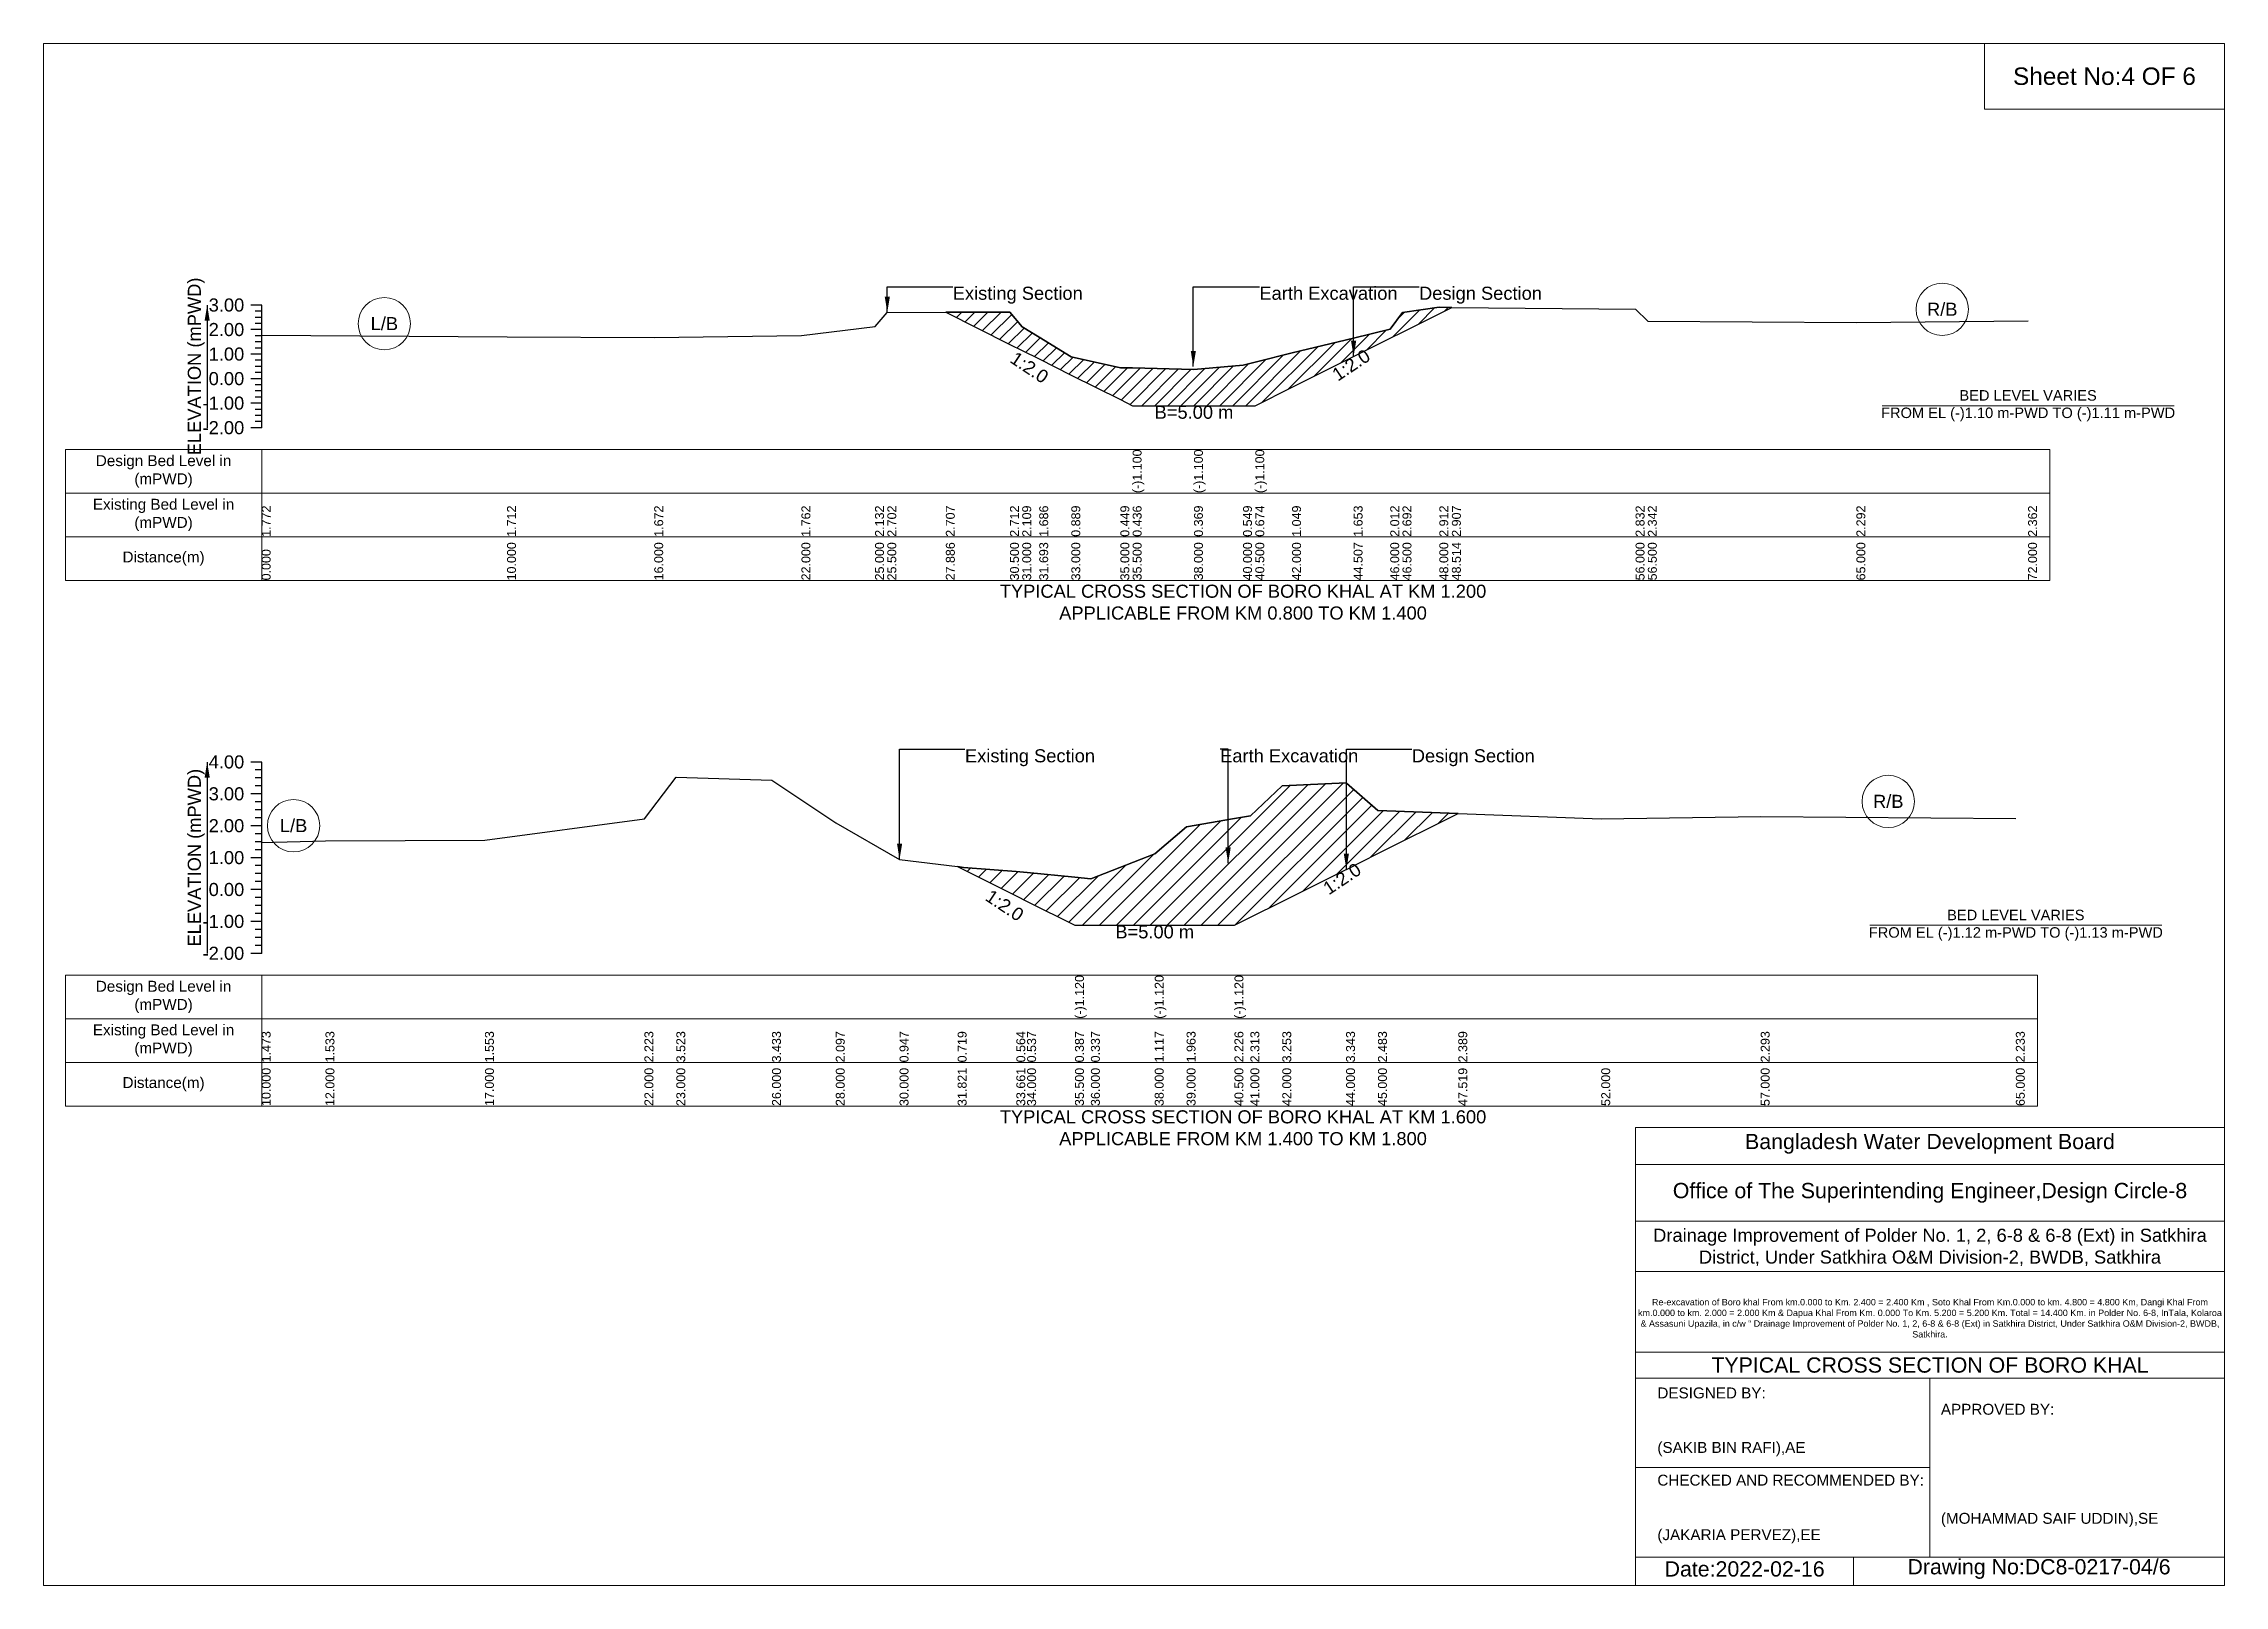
# Model space of a CAD drawing. Header units: inches. Extents: x 91000 to 408000, y -5656 to 0.
# Drawn here: x 210000 to 218000, y -5656 to 0 of the extents above; entities that cross this region are included whole.
import ezdxf

# ---------------------------------------------------------------- set-up
doc = ezdxf.new("R2010")
doc.units = ezdxf.units.IN
doc.header["$LTSCALE"] = 7
doc.header["$MEASUREMENT"] = 0
for name, color, linetype, lineweight in [('Cross section Data Border', 7, 'Continuous', 9), ('Cross Section Labels', 7, 'Continuous', 9), ('Existing_Bed_Level for Xsection', 7, 'Continuous', 25)]:
    doc.layers.add(name, color=color, linetype=linetype, lineweight=lineweight)
doc.styles.get("Standard").update_dxf_attribs({"font": 'arial.ttf'})
doc.dimstyles.get("Standard").update_dxf_attribs({"dimtxt": 45, "dimasz": 58, "dimexe": 0.18, "dimexo": 0.0625, "dimgap": 0.09, "dimtad": 0, "dimtih": 1, "dimtoh": 1, "dimdec": 4, "dimzin": 0, "dimdsep": 46, "dimtxsty": 'Standard', "dimcen": 0.09, "dimadec": 0, "dimazin": 0, "dimtfac": 1, "dimtdec": 4, "dimtofl": 0, "dimtmove": 0, "dimatfit": 3, "dimfxl": 1, "dimtolj": 1, "dimtzin": 0, "dimarcsym": 0})

msp = doc.modelspace()

# ---------------------------------------------------------------- texts
at = {"layer": 'Cross section Data Border', "char_height": 40, "width": 640, "attachment_point": 5}
for s, insert in [('Design Bed Level in (mPWD)', (210440, -1569.21)), ('Existing Bed Level in (mPWD)', (210440, -1729.21)), ('Distance(m)', (210440, -1889.21)), ('Design Bed Level in (mPWD)', (210440, -3497.429)), ('Existing Bed Level in (mPWD)', (210440, -3657.429)), ('Distance(m)', (210440, -3817.429))]:
    msp.add_mtext(s, dxfattribs=dict(at, insert=insert))
at = {"layer": 'Cross Section Labels'}
for s, insert, char_height, attachment_point in [('Sheet No:4 OF 6', (217560, -120), 64, 5), ('Existing Section', (213335, -891.71), 48, 1), ('Earth Excavation', (214460, -891.71), 48, 1), ('Design Section', (215045.61765, -891.71), 48, 1), ('R/B', (216965, -974.78), 48, 5), ('L/B', (211250, -1027.43), 48, 5), ('BED LEVEL VARIES ^JFROM EL (-)1.10 m-PWD TO (-)1.11 m-PWD', (217280, -1328.21), 38.4, 5), ('B=5.00 m', (214220, -1328.21), 48, 2), ('TYPICAL CROSS SECTION OF BORO KHAL AT KM 1.200^JAPPLICABLE FROM KM 0.800 TO KM 1.400', (214400, -2049.21), 48, 5), ('Existing Section', (213380, -2588.629), 48, 1), ('Earth Excavation', (214316, -2588.629), 48, 1), ('Design Section', (215019.10465, -2588.629), 48, 1), ('R/B', (216767, -2780.158), 48, 5), ('L/B', (210917, -2869.078), 48, 5), ('BED LEVEL VARIES ^JFROM EL (-)1.12 m-PWD TO (-)1.13 m-PWD', (217235, -3234.469), 38.4, 5), ('B=5.00 m', (214076, -3234.469), 48, 2), ('TYPICAL CROSS SECTION OF BORO KHAL AT KM 1.600^JAPPLICABLE FROM KM 1.400 TO KM 1.800', (214400, -3977.429), 48, 5), ('Bangladesh Water Development Board', (216920, -4036), 56, 5), ('Office of The Superintending Engineer,Design Circle-8', (216920, -4216), 56, 5)]:
    msp.add_mtext(s, dxfattribs=dict(at, insert=insert, char_height=char_height, attachment_point=attachment_point))
at = {"layer": 'Cross Section Labels', "char_height": 48, "attachment_point": 2}
for insert, rotation in [((213629.89044, -1168.15522), 326.309932474), ((214783.11765, -1159.15118), 33.690067526), ((214749.85465, -3043.79167), 33.690067526), ((213539.048, -3141.493), 326.309932474)]:
    msp.add_mtext('1:2.0', dxfattribs=dict(at, insert=insert, rotation=rotation))
at = {"layer": 'Cross Section Labels'}
for s, insert, char_height, width, attachment_point in [('Drainage Improvement of Polder No. 1, 2, 6-8 & 6-8 (Ext) in Satkhira District, Under Satkhira O&M Division-2, BWDB, Satkhira', (216920, -4416), 48, 2240, 5), ('Re-excavation of Boro khal From km.0.000 to Km. 2.400 = 2.400 Km , Soto Khal From Km.0.000 to km. 4.800 = 4.800 Km, Dangi Khal From km.0.000 to km. 2.000 = 2.000 Km & Dapua Khal From Km. 0.000 To Km. 5.200 = 5.200 Km. Total = 14.400 Km. in Polder No. 6-8, InTala, Kolaroa & Assasuni Upazila, in c/w “ Drainage Improvement of Polder No. 1, 2, 6-8 & 6-8 (Ext) in Satkhira District, Under Satkhira O&M Division-2, BWDB, Satkhira.', (216920, -4676), 23.56497918, 2160, 5), ('TYPICAL CROSS SECTION OF BORO KHAL', (216920, -4848), 56, 2240, 5), ('DESIGNED BY:^J^J^J(SAKIB BIN RAFI),AE', (215920, -5056), 40, 1120, 4), ('APPROVED BY:^J^J^J^J^J^J(MOHAMMAD SAIF UDDIN),SE', (216960, -5216), 40, 1120, 4), ('CHECKED AND RECOMMENDED BY:^J^J^J(JAKARIA PERVEZ),EE', (215920, -5376), 40, 1120, 4), ('Date:2022-02-16', (216240, -5596), 56, 1120, 5), ('Drawing No:DC8-0217-04/6', (217320, -5596), 56, 1760, 5)]:
    msp.add_mtext(s, dxfattribs=dict(at, insert=insert, char_height=char_height, width=width, attachment_point=attachment_point))
at = {"layer": 'Existing_Bed_Level for Xsection', "rotation": 90}
for s, insert, char_height, attachment_point in [('ELEVATION (mPWD)', (210560, -1184.21), 48, 5), ('(-)1.100', (213995, -1649.21), 32.8, 1), ('(-)1.100', (214220, -1649.21), 32.8, 1), ('(-)1.100', (214445, -1649.21), 32.8, 1), ('1.772', (210800, -1809.21), 32.8, 1), ('1.712', (211700, -1809.21), 32.8, 1), ('1.672', (212240, -1809.21), 32.8, 1), ('1.762', (212780, -1809.21), 32.8, 1), ('2.132', (213050, -1809.21), 32.8, 1), ('2.702', (213095, -1809.21), 32.8, 1), ('2.707', (213309.78088, -1809.21), 32.8, 1), ('2.712', (213545, -1809.21), 32.8, 1), ('2.109', (213590, -1809.21), 32.8, 1), ('1.686', (213652.39044, -1809.21), 32.8, 1), ('0.889', (213770, -1809.21), 32.8, 1), ('0.449', (213950, -1809.21), 32.8, 1), ('0.436', (213995, -1809.21), 32.8, 1), ('0.369', (214220, -1809.21), 32.8, 1), ('0.549', (214400, -1809.21), 32.8, 1), ('0.674', (214445, -1809.21), 32.8, 1), ('1.049', (214580, -1809.21), 32.8, 1), ('1.653', (214805.61765, -1809.21), 32.8, 1), ('2.012', (214940, -1809.21), 32.8, 1), ('2.692', (214985, -1809.21), 32.8, 1), ('2.912', (215120, -1809.21), 32.8, 1), ('2.907', (215166.23529, -1809.21), 32.8, 1), ('2.832', (215840, -1809.21), 32.8, 1), ('2.342', (215885, -1809.21), 32.8, 1), ('2.292', (216650, -1809.21), 32.8, 1), ('2.362', (217280, -1809.21), 32.8, 1), ('10.000', (211700, -1969.21), 32.8, 1), ('16.000', (212240, -1969.21), 32.8, 1), ('22.000', (212780, -1969.21), 32.8, 1), ('25.000', (213050, -1969.21), 32.8, 1), ('25.500', (213095, -1969.21), 32.8, 1), ('27.886', (213309.78088, -1969.21), 32.8, 1), ('30.500', (213545, -1969.21), 32.8, 1), ('31.000', (213590, -1969.21), 32.8, 1), ('31.693', (213652.39044, -1969.21), 32.8, 1), ('33.000', (213770, -1969.21), 32.8, 1), ('35.000', (213950, -1969.21), 32.8, 1), ('35.500', (213995, -1969.21), 32.8, 1), ('38.000', (214220, -1969.21), 32.8, 1), ('40.000', (214400, -1969.21), 32.8, 1), ('40.500', (214445, -1969.21), 32.8, 1), ('42.000', (214580, -1969.21), 32.8, 1), ('44.507', (214805.61765, -1969.21), 32.8, 1), ('46.000', (214940, -1969.21), 32.8, 1), ('46.500', (214985, -1969.21), 32.8, 1), ('48.000', (215120, -1969.21), 32.8, 1), ('48.514', (215166.23529, -1969.21), 32.8, 1), ('56.000', (215840, -1969.21), 32.8, 1), ('56.500', (215885, -1969.21), 32.8, 1), ('65.000', (216650, -1969.21), 32.8, 1), ('72.000', (217280, -1969.21), 32.8, 1), ('0.000', (210800, -1969.21), 32.8, 1), ('ELEVATION (mPWD)', (210560, -2986.429), 48, 5), ('(-)1.120', (213783.5, -3577.429), 32.8, 1), ('(-)1.120', (214076, -3577.429), 32.8, 1), ('(-)1.120', (214368.5, -3577.429), 32.8, 1), ('1.473', (210800, -3737.429), 32.8, 1), ('1.533', (211034, -3737.429), 32.8, 1), ('1.553', (211619, -3737.429), 32.8, 1), ('2.223', (212204, -3737.429), 32.8, 1), ('3.523', (212321, -3737.429), 32.8, 1), ('3.433', (212672, -3737.429), 32.8, 1), ('2.097', (212906, -3737.429), 32.8, 1), ('0.947', (213140, -3737.429), 32.8, 1), ('0.719', (213353.096, -3737.429), 32.8, 1), ('0.564', (213568.298, -3737.429), 32.8, 1), ('0.537', (213608, -3737.429), 32.8, 1), ('0.387', (213783.5, -3737.429), 32.8, 1), ('0.337', (213842, -3737.429), 32.8, 1), ('1.117', (214076, -3737.429), 32.8, 1), ('1.963', (214193, -3737.429), 32.8, 1), ('2.226', (214368.5, -3737.429), 32.8, 1), ('2.313', (214427, -3737.429), 32.8, 1), ('3.253', (214544, -3737.429), 32.8, 1), ('3.343', (214778, -3737.429), 32.8, 1), ('2.483', (214895, -3737.429), 32.8, 1), ('2.389', (215189.70931, -3737.429), 32.8, 1), ('2.293', (216299, -3737.429), 32.8, 1), ('2.233', (217235, -3737.429), 32.8, 1), ('10.000', (210800, -3897.429), 32.8, 1), ('12.000', (211034, -3897.429), 32.8, 1), ('17.000', (211619, -3897.429), 32.8, 1), ('22.000', (212204, -3897.429), 32.8, 1), ('23.000', (212321, -3897.429), 32.8, 1), ('26.000', (212672, -3897.429), 32.8, 1), ('28.000', (212906, -3897.429), 32.8, 1), ('30.000', (213140, -3897.429), 32.8, 1), ('31.821', (213353.096, -3897.429), 32.8, 1), ('33.661', (213568.298, -3897.429), 32.8, 1), ('34.000', (213608, -3897.429), 32.8, 1), ('35.500', (213783.5, -3897.429), 32.8, 1), ('36.000', (213842, -3897.429), 32.8, 1), ('38.000', (214076, -3897.429), 32.8, 1), ('39.000', (214193, -3897.429), 32.8, 1), ('40.500', (214368.5, -3897.429), 32.8, 1), ('41.000', (214427, -3897.429), 32.8, 1), ('42.000', (214544, -3897.429), 32.8, 1), ('44.000', (214778, -3897.429), 32.8, 1), ('45.000', (214895, -3897.429), 32.8, 1), ('47.519', (215189.70931, -3897.429), 32.8, 1), ('52.000', (215714, -3897.429), 32.8, 1), ('57.000', (216299, -3897.429), 32.8, 1), ('65.000', (217235, -3897.429), 32.8, 1)]:
    msp.add_mtext(s, dxfattribs=dict(at, insert=insert, char_height=char_height, attachment_point=attachment_point))
at = {"layer": 'Existing_Bed_Level for Xsection', "char_height": 48, "attachment_point": 6}
for s, insert in [('3.00', (210736, -959.21)), ('2.00', (210736, -1049.21)), ('1.00', (210736, -1139.21)), ('0.00', (210736, -1229.21)), ('-1.00', (210736, -1319.21)), ('-2.00', (210736, -1409.21)), ('4.00', (210736, -2635.429)), ('3.00', (210736, -2752.429)), ('2.00', (210736, -2869.429)), ('1.00', (210736, -2986.429)), ('0.00', (210736, -3103.429)), ('-1.00', (210736, -3220.429)), ('-2.00', (210736, -3337.429))]:
    msp.add_mtext(s, dxfattribs=dict(at, insert=insert))

# ---------------------------------------------------------------- hatches: boundary and pattern name
at = {"layer": 'Existing_Bed_Level for Xsection'}
h = msp.add_hatch(dxfattribs=at)
h.set_pattern_fill('ANSI31', color=256, scale=270, style=0)
h.paths.add_polyline_path([(213309.78088, -985.60044), (213545, -1103.21), (213590, -1125.71), (213652.39044, -1156.90522), (213770, -1215.71), (213950, -1305.71), (213995, -1328.21), (214220, -1328.21), (214400, -1328.21), (214445, -1328.21), (214580, -1260.71), (214805.61765, -1147.90118), (214940, -1080.71), (214985, -1058.21), (215120, -990.71), (215166.23529, -967.59235), (215120, -967.13), (214985, -986.93), (214940, -1048.13), (214805.61765, -1080.48255), (214580, -1134.8), (214445, -1168.55), (214400, -1179.8), (214220, -1196), (213995, -1190), (213950, -1188.8), (213770, -1149.2), (213652.39044, -1077.45817), (213590, -1039.4), (213545, -985.13)])
h = msp.add_hatch(dxfattribs=at)
h.set_pattern_fill('ANSI31', color=256, scale=351, style=0)
h.paths.add_polyline_path([(213353.096, -3019.267), (213374, -3029.719), (213568.298, -3126.868), (213608, -3146.719), (213783.5, -3234.469), (213842, -3234.469), (214076, -3234.469), (214193, -3234.469), (214368.5, -3234.469), (214427, -3205.219), (214544, -3146.719), (214778, -3029.719), (214779.10465, -3029.16667), (214895, -2971.219), (215189.70931, -2823.86435), (214895, -2812.918), (214779.10465, -2713.248), (214778, -2712.298), (214544, -2722.828), (214427, -2832.808), (214368.5, -2843.0455), (214193, -2873.758), (214076, -2972.74), (213842, -3064), (213783.5, -3058.15), (213608, -3040.6), (213568.298, -3037.42384), (213374, -3021.88)])

# ---------------------------------------------------------------- linework, layer by layer
at = {"layer": 'Cross section Data Border'}
for points in [[(210080, -1489.21), (217360, -1489.21), (217360, -1969.21), (210080, -1969.21)], [(210080, -3417.429), (217315, -3417.429), (217315, -3897.429), (210080, -3897.429)]]:
    msp.add_lwpolyline(points, close=True, dxfattribs=at)
for points in [[(210800, -1489.21), (210800, -1969.21)], [(210080, -1649.21), (217360, -1649.21)], [(210080, -1809.21), (217360, -1809.21)], [(210800, -3417.429), (210800, -3897.429)], [(210080, -3577.429), (217315, -3577.429)], [(210080, -3737.429), (217315, -3737.429)]]:
    msp.add_lwpolyline(points, dxfattribs=at)
at = {"layer": 'Cross Section Labels'}
for points in [[(210000, 0), (218000, 0), (218000, -5656), (210000, -5656)], [(217120, 0), (218000, 0), (218000, -240), (217120, -240)]]:
    msp.add_lwpolyline(points, close=True, dxfattribs=at)
for points in [[(216744.19427, -1328.21), (217815.80573, -1328.21)], [(216699.19427, -3234.469), (217770.80573, -3234.469)], [(215840, -5656), (215840, -3976), (218000, -3976)], [(215840, -4112), (218000, -4112)], [(215840, -4320), (218000, -4320)], [(215840, -4504), (218000, -4504)], [(215840, -4800), (218000, -4800)], [(215840, -4896), (218000, -4896)], [(216920, -4896), (216920, -5552)], [(215840, -5224), (216920, -5224)], [(215840, -5552), (218000, -5552)], [(216640, -5552), (216640, -5656)]]:
    msp.add_lwpolyline(points, dxfattribs=at)
for centre in [(216965, -974.78), (211250, -1027.43), (216767, -2780.158), (210917, -2869.078)]:
    msp.add_circle(centre, 96, dxfattribs=at)
at = {"layer": 'Existing_Bed_Level for Xsection'}
for points in [[(210800, -959.21), (210760, -959.21)], [(210800, -1409.21), (210800, -1319.21), (210800, -1229.21), (210800, -1139.21), (210800, -1049.21), (210800, -959.21)], [(210800, -981.71), (210776, -981.71)], [(210800, -1004.21), (210776, -1004.21)], [(210800, -1026.71), (210776, -1026.71)], [(210800, -1069.73), (211700, -1075.13), (212240, -1078.73), (212780, -1070.63), (213050, -1037.33), (213095, -986.03), (213309.78088, -985.60044), (213545, -985.13), (213590, -1039.4), (213652.39044, -1077.45817), (213770, -1149.2), (213950, -1188.8), (213995, -1190), (213995, -1190), (214220, -1196), (214220, -1196), (214400, -1179.8), (214445, -1168.55), (214445, -1168.55), (214580, -1134.8), (214805.61765, -1080.48255), (214940, -1048.13), (214985, -986.93), (215120, -967.13), (215166.23529, -967.59235), (215840, -974.33), (215885, -1018.43), (216650, -1022.93), (217280, -1016.63)], [(210800, -1049.21), (210760, -1049.21)], [(210800, -1071.71), (210776, -1071.71)], [(210800, -1094.21), (210776, -1094.21)], [(210800, -1116.71), (210776, -1116.71)], [(210800, -1139.21), (210760, -1139.21)], [(210800, -1161.71), (210776, -1161.71)], [(210800, -1184.21), (210776, -1184.21)], [(210800, -1229.21), (210760, -1229.21)], [(210800, -1206.71), (210776, -1206.71)], [(210800, -1251.71), (210776, -1251.71)], [(210800, -1274.21), (210776, -1274.21)], [(210800, -1319.21), (210760, -1319.21)], [(210800, -1296.71), (210776, -1296.71)], [(210800, -1341.71), (210776, -1341.71)], [(210800, -1409.21), (210760, -1409.21)], [(210800, -1364.21), (210776, -1364.21)], [(210800, -1386.71), (210776, -1386.71)], [(210800, -2635.429), (210760, -2635.429)], [(210800, -3337.429), (210800, -3220.429), (210800, -3103.429), (210800, -2986.429), (210800, -2869.429), (210800, -2752.429), (210800, -2635.429)], [(210800, -2664.679), (210776, -2664.679)], [(210800, -2693.929), (210776, -2693.929)], [(210800, -2931.088), (211034, -2924.068), (211619, -2921.728), (212204, -2843.338), (212321, -2691.238), (212672, -2701.768), (212906, -2858.08), (213140, -2992.63), (213353.096, -3019.267), (213374, -3021.88), (213568.298, -3037.42384), (213608, -3040.6), (213783.5, -3058.15), (213783.5, -3058.15), (213842, -3064), (214076, -2972.74), (214076, -2972.74), (214193, -2873.758), (214368.5, -2843.0455), (214368.5, -2843.0455), (214427, -2832.808), (214544, -2722.828), (214778, -2712.298), (214779.10465, -2713.248), (214895, -2812.918), (215189.70931, -2823.86435), (215714, -2843.338), (216299, -2835.148), (217235, -2842.168)], [(210800, -2752.429), (210760, -2752.429)], [(210800, -2723.179), (210776, -2723.179)], [(210800, -2781.679), (210776, -2781.679)], [(210800, -2869.429), (210760, -2869.429)], [(210800, -2810.929), (210776, -2810.929)], [(210800, -2840.179), (210776, -2840.179)], [(210800, -2898.679), (210776, -2898.679)], [(210800, -2927.929), (210776, -2927.929)], [(210800, -2957.179), (210776, -2957.179)], [(210800, -2986.429), (210760, -2986.429)], [(210800, -3015.679), (210776, -3015.679)], [(210800, -3103.429), (210760, -3103.429)], [(210800, -3044.929), (210776, -3044.929)], [(210800, -3074.179), (210776, -3074.179)], [(210800, -3132.679), (210776, -3132.679)], [(210800, -3161.929), (210776, -3161.929)], [(210800, -3191.179), (210776, -3191.179)], [(210800, -3220.429), (210760, -3220.429)], [(210800, -3249.679), (210776, -3249.679)], [(210800, -3278.929), (210776, -3278.929)], [(210800, -3337.429), (210760, -3337.429)], [(210800, -3308.179), (210776, -3308.179)]]:
    msp.add_lwpolyline(points, dxfattribs=at)
for points in [[(213309.78088, -985.60044), (213309.78088, -985.60044), (213545, -1103.21), (213590, -1125.71), (213652.39044, -1156.90522), (213770, -1215.71), (213950, -1305.71), (213995, -1328.21), (213995, -1328.21), (214220, -1328.21), (214220, -1328.21), (214400, -1328.21), (214445, -1328.21), (214445, -1328.21), (214580, -1260.71), (214805.61765, -1147.90118), (214940, -1080.71), (214985, -1058.21), (215120, -990.71), (215166.23529, -967.59235), (215120, -967.13), (214985, -986.93), (214940, -1048.13), (214805.61765, -1080.48255), (214580, -1134.8), (214445, -1168.55), (214445, -1168.55), (214400, -1179.8), (214220, -1196), (214220, -1196), (213995, -1190), (213995, -1190), (213950, -1188.8), (213770, -1149.2), (213652.39044, -1077.45817), (213590, -1039.4), (213545, -985.13), (213309.78088, -985.60044)], [(213353.096, -3019.267), (213374, -3029.719), (213568.298, -3126.868), (213608, -3146.719), (213783.5, -3234.469), (213783.5, -3234.469), (213842, -3234.469), (214076, -3234.469), (214076, -3234.469), (214193, -3234.469), (214368.5, -3234.469), (214368.5, -3234.469), (214427, -3205.219), (214544, -3146.719), (214778, -3029.719), (214779.10465, -3029.16667), (214895, -2971.219), (215189.70931, -2823.86435), (215189.70931, -2823.86435), (215189.70931, -2823.86435), (214895, -2812.918), (214779.10465, -2713.248), (214778, -2712.298), (214544, -2722.828), (214427, -2832.808), (214368.5, -2843.0455), (214368.5, -2843.0455), (214193, -2873.758), (214076, -2972.74), (214076, -2972.74), (213842, -3064), (213783.5, -3058.15), (213783.5, -3058.15), (213608, -3040.6), (213568.298, -3037.42384), (213374, -3021.88)]]:
    msp.add_lwpolyline(points, close=True, dxfattribs=at)

msp.set_redraw_order([(e.dxf.handle, doc.entitydb.next_handle()) for e in msp.query("TEXT MTEXT ATTDEF DIMENSION ARC_DIMENSION")])  # texts and dimensions are drawn at this point

# ---------------------------------------------------------------- leaders
at = {"layer": 'Cross Section Labels', "annotation_type": 0, "has_hookline": 1, "hookline_direction": 0}
for points, text_width in [([(213095, -986.03), (213095, -891.71), (213334.91, -891.71)], 467.16508), ([(214217.61315, -1184.84979), (214217.61315, -891.71), (214459.91, -891.71)], 496.99318), ([(214805.61765, -1147.90118), (214805.61765, -891.71), (215045.52765, -891.71)], 441.23329), ([(213140, -2992.63), (213140, -2588.629), (213379.91, -2588.629)], 467.16508), ([(214345.41901, -3006.14714), (214345.41901, -2588.629), (214315.91, -2588.629)], 496.99318), ([(214779.10465, -3029.16667), (214779.10465, -2588.629), (215019.01465, -2588.629)], 441.23329)]:
    msp.add_leader(points, dimstyle='Standard', override={"dimasz": 57.6}, dxfattribs=dict(at, text_width=text_width))
at = {"layer": 'Existing_Bed_Level for Xsection'}
for points in [[(210600, -959.21), (210600, -1409.21)], [(210600, -2635.429), (210600, -3337.429)]]:
    msp.add_leader(points, dimstyle='Standard', override={"dimasz": 57.6}, dxfattribs=at)

doc.saveas('drawing.dxf')
